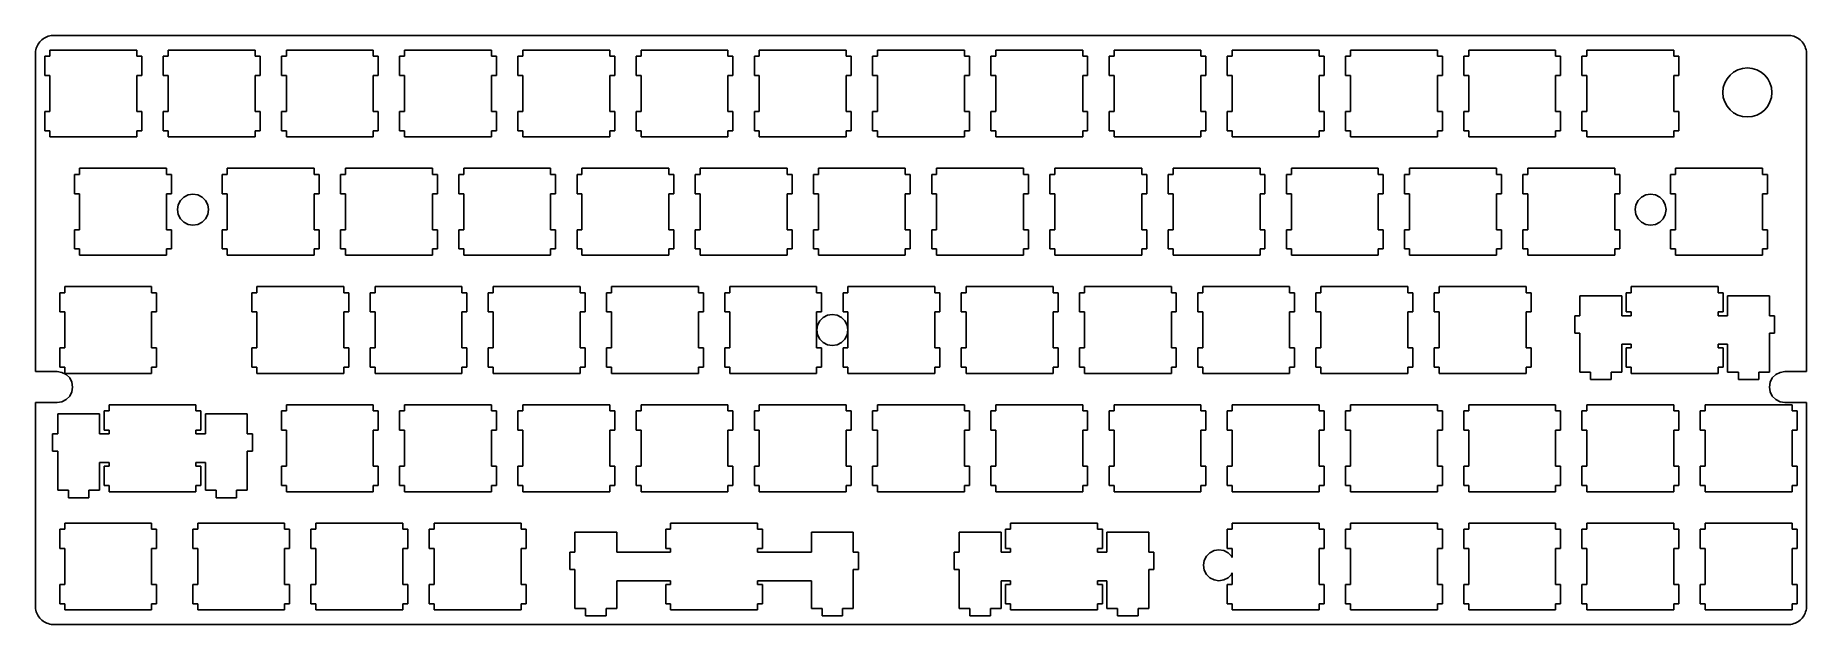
# Model space of a CAD drawing. Extents: x 0 to 285, y 0 to 95.
import ezdxf

# ---------------------------------------------------------------- set-up
doc = ezdxf.new("R2010")
doc.units = 0
doc.header["$MEASUREMENT"] = 0

msp = doc.modelspace()

# ---------------------------------------------------------------- linework, layer by layer
at = {"color": 0}
for p, q in [((0.81304, 94.1035), (0.97289, 94.277)), ((0.97289, 94.277), (1.14653, 94.4369)), ((1.14653, 94.4369), (1.33119, 94.5829)), ((1.33119, 94.5829), (1.52687, 94.7127)), ((1.52687, 94.7127), (1.73357, 94.8284)), ((1.73357, 94.8284), (1.94717, 94.9262)), ((1.94717, 94.9262), (2.16765, 95.0087)), ((2.16765, 95.0087), (2.39503, 95.0722)), ((2.39503, 95.0722), (2.62516, 95.1191)), ((2.62516, 95.1191), (2.85943, 95.1452)), ((2.85943, 95.1452), (3.09507, 95.1548)), ((3.09507, 95.1548), (282.47, 95.1548)), ((282.47, 95.1548), (282.706, 95.1452)), ((282.706, 95.1452), (282.94, 95.1191)), ((282.94, 95.1191), (283.17, 95.0722)), ((283.17, 95.0722), (283.398, 95.0087)), ((283.398, 95.0087), (283.618, 94.9262)), ((283.618, 94.9262), (283.832, 94.8284)), ((283.832, 94.8284), (284.037, 94.7127)), ((284.037, 94.7127), (284.234, 94.5829)), ((284.234, 94.5829), (284.419, 94.4369)), ((284.419, 94.4369), (284.591, 94.277)), ((284.591, 94.277), (284.751, 94.1035)), ((0.09508, 92.1551), (0.10473, 92.3907)), ((0.09508, 40.991), (0.09508, 92.1551)), ((0.10473, 92.3907), (0.13091, 92.625)), ((0.13091, 92.625), (0.17777, 92.855)), ((0.17777, 92.855), (0.24116, 93.0822)), ((0.24116, 93.0822), (0.32384, 93.3027)), ((0.32384, 93.3027), (0.42168, 93.5164)), ((0.42168, 93.5164), (0.53744, 93.7232)), ((0.53744, 93.7232), (0.66697, 93.919)), ((0.66697, 93.919), (0.81304, 94.1035)), ((2.43224, 91.7924), (1.63298, 91.7924)), ((1.63298, 91.7924), (1.63298, 88.6919)), ((2.43224, 92.7929), (2.43224, 91.7924)), ((16.4331, 92.7929), (2.43224, 92.7929)), ((16.4331, 91.7924), (16.4331, 92.7929)), ((17.2324, 91.7924), (16.4331, 91.7924)), ((17.2324, 88.6919), (17.2324, 91.7924)), ((21.4822, 91.7924), (20.683, 91.7924)), ((20.683, 91.7924), (20.683, 88.6919)), ((21.4822, 92.7929), (21.4822, 91.7924)), ((35.4831, 92.7929), (21.4822, 92.7929)), ((35.4831, 91.7924), (35.4831, 92.7929)), ((36.2825, 91.7924), (35.4831, 91.7924)), ((36.2825, 88.6919), (36.2825, 91.7924)), ((40.5324, 91.7924), (39.733, 91.7924)), ((39.733, 91.7924), (39.733, 88.6919)), ((40.5324, 92.7929), (40.5324, 91.7924)), ((54.5331, 92.7929), (40.5324, 92.7929)), ((54.5331, 91.7924), (54.5331, 92.7929)), ((55.3311, 91.7924), (54.5331, 91.7924)), ((55.3311, 88.6919), (55.3311, 91.7924)), ((59.581, 91.7924), (58.783, 91.7924)), ((58.783, 91.7924), (58.783, 88.6919)), ((59.581, 92.7929), (59.581, 91.7924)), ((73.5817, 92.7929), (59.581, 92.7929)), ((73.5817, 91.7924), (73.5817, 92.7929)), ((74.3825, 91.7924), (73.5817, 91.7924)), ((74.3825, 88.6919), (74.3825, 91.7924)), ((78.6324, 91.7924), (77.8316, 91.7924)), ((77.8316, 91.7924), (77.8316, 88.6919)), ((78.6324, 92.7929), (78.6324, 91.7924)), ((92.6331, 92.7929), (78.6324, 92.7929)), ((92.6331, 91.7924), (92.6331, 92.7929)), ((93.4325, 91.7924), (92.6331, 91.7924)), ((93.4325, 88.6919), (93.4325, 91.7924)), ((97.6824, 91.7924), (96.883, 91.7924)), ((96.883, 91.7924), (96.883, 88.6919)), ((97.6824, 92.7929), (97.6824, 91.7924)), ((111.683, 92.7929), (97.6824, 92.7929)), ((111.683, 91.7924), (111.683, 92.7929)), ((112.482, 91.7924), (111.683, 91.7924)), ((112.482, 88.6919), (112.482, 91.7924)), ((116.732, 91.7924), (115.933, 91.7924)), ((115.933, 91.7924), (115.933, 88.6919)), ((116.732, 92.7929), (116.732, 91.7924)), ((130.733, 92.7929), (116.732, 92.7929)), ((130.733, 91.7924), (130.733, 92.7929)), ((131.532, 91.7924), (130.733, 91.7924)), ((131.532, 88.6919), (131.532, 91.7924)), ((135.782, 91.7924), (134.983, 91.7924)), ((134.983, 91.7924), (134.983, 88.6919)), ((135.782, 92.7929), (135.782, 91.7924)), ((149.783, 92.7929), (135.782, 92.7929)), ((149.783, 91.7924), (149.783, 92.7929)), ((150.581, 91.7924), (149.783, 91.7924)), ((150.581, 88.6919), (150.581, 91.7924)), ((154.831, 91.7924), (154.033, 91.7924)), ((154.033, 91.7924), (154.033, 88.6919)), ((154.831, 92.7929), (154.831, 91.7924)), ((168.832, 92.7929), (154.831, 92.7929)), ((168.832, 91.7924), (168.832, 92.7929)), ((169.632, 91.7924), (168.832, 91.7924)), ((169.632, 88.6919), (169.632, 91.7924)), ((173.882, 91.7924), (173.082, 91.7924)), ((173.082, 91.7924), (173.082, 88.6919)), ((173.882, 92.7929), (173.882, 91.7924)), ((187.883, 92.7929), (173.882, 92.7929)), ((187.883, 91.7924), (187.883, 92.7929)), ((188.681, 91.7924), (187.883, 91.7924)), ((188.681, 88.6919), (188.681, 91.7924)), ((192.931, 91.7924), (192.133, 91.7924)), ((192.133, 91.7924), (192.133, 88.6919)), ((192.931, 92.7929), (192.931, 91.7924)), ((206.932, 92.7929), (192.931, 92.7929)), ((206.932, 91.7924), (206.932, 92.7929)), ((207.732, 91.7924), (206.932, 91.7924)), ((207.732, 88.6919), (207.732, 91.7924)), ((211.982, 91.7924), (211.182, 91.7924)), ((211.182, 91.7924), (211.182, 88.6919)), ((211.982, 92.7929), (211.982, 91.7924)), ((225.983, 92.7929), (211.982, 92.7929)), ((225.983, 91.7924), (225.983, 92.7929)), ((226.782, 91.7924), (225.983, 91.7924)), ((226.782, 88.6919), (226.782, 91.7924)), ((231.032, 91.7924), (230.233, 91.7924)), ((230.233, 91.7924), (230.233, 88.6919)), ((231.032, 92.7929), (231.032, 91.7924)), ((245.033, 92.7929), (231.032, 92.7929)), ((245.033, 91.7924), (245.033, 92.7929)), ((245.831, 91.7924), (245.033, 91.7924)), ((245.831, 88.6919), (245.831, 91.7924)), ((250.081, 91.7924), (249.283, 91.7924)), ((249.283, 91.7924), (249.283, 88.6919)), ((250.081, 92.7929), (250.081, 91.7924)), ((264.082, 92.7929), (250.081, 92.7929)), ((264.082, 91.7924), (264.082, 92.7929)), ((264.881, 91.7924), (264.082, 91.7924)), ((264.881, 88.6919), (264.881, 91.7924)), ((284.751, 94.1035), (284.897, 93.919)), ((284.897, 93.919), (285.028, 93.7232)), ((285.028, 93.7232), (285.144, 93.5164)), ((285.144, 93.5164), (285.242, 93.3027)), ((285.242, 93.3027), (285.323, 93.0822)), ((285.323, 93.0822), (285.388, 92.855)), ((285.388, 92.855), (285.433, 92.625)), ((285.433, 92.625), (285.461, 92.3907)), ((285.461, 92.3907), (285.47, 92.1551)), ((285.47, 92.1551), (285.47, 40.991)), ((1.63298, 88.6919), (2.43224, 88.6919)), ((2.43224, 88.6919), (2.43224, 82.8933)), ((16.4331, 82.8933), (16.4331, 88.6919)), ((16.4331, 88.6919), (17.2324, 88.6919)), ((20.683, 88.6919), (21.4822, 88.6919)), ((21.4822, 88.6919), (21.4822, 82.8933)), ((35.4831, 82.8933), (35.4831, 88.6919)), ((35.4831, 88.6919), (36.2825, 88.6919)), ((39.733, 88.6919), (40.5324, 88.6919)), ((40.5324, 88.6919), (40.5324, 82.8933)), ((54.5331, 82.8933), (54.5331, 88.6919)), ((54.5331, 88.6919), (55.3311, 88.6919)), ((58.783, 88.6919), (59.581, 88.6919)), ((59.581, 88.6919), (59.581, 82.8933)), ((73.5817, 82.8933), (73.5817, 88.6919)), ((73.5817, 88.6919), (74.3825, 88.6919)), ((77.8316, 88.6919), (78.6324, 88.6919)), ((78.6324, 88.6919), (78.6324, 82.8933)), ((92.6331, 82.8933), (92.6331, 88.6919)), ((92.6331, 88.6919), (93.4325, 88.6919)), ((96.883, 88.6919), (97.6824, 88.6919)), ((97.6824, 88.6919), (97.6824, 82.8933)), ((111.683, 82.8933), (111.683, 88.6919)), ((111.683, 88.6919), (112.482, 88.6919)), ((115.933, 88.6919), (116.732, 88.6919)), ((116.732, 88.6919), (116.732, 82.8933)), ((130.733, 82.8933), (130.733, 88.6919)), ((130.733, 88.6919), (131.532, 88.6919)), ((134.983, 88.6919), (135.782, 88.6919)), ((135.782, 88.6919), (135.782, 82.8933)), ((149.783, 82.8933), (149.783, 88.6919)), ((149.783, 88.6919), (150.581, 88.6919)), ((154.033, 88.6919), (154.831, 88.6919)), ((154.831, 88.6919), (154.831, 82.8933)), ((168.832, 82.8933), (168.832, 88.6919)), ((168.832, 88.6919), (169.632, 88.6919)), ((173.082, 88.6919), (173.882, 88.6919)), ((173.882, 88.6919), (173.882, 82.8933)), ((187.883, 82.8933), (187.883, 88.6919)), ((187.883, 88.6919), (188.681, 88.6919)), ((192.133, 88.6919), (192.931, 88.6919)), ((192.931, 88.6919), (192.931, 82.8933)), ((206.932, 82.8933), (206.932, 88.6919)), ((206.932, 88.6919), (207.732, 88.6919)), ((211.182, 88.6919), (211.982, 88.6919)), ((211.982, 88.6919), (211.982, 82.8933)), ((225.983, 82.8933), (225.983, 88.6919)), ((225.983, 88.6919), (226.782, 88.6919)), ((230.233, 88.6919), (231.032, 88.6919)), ((231.032, 88.6919), (231.032, 82.8933)), ((245.033, 82.8933), (245.033, 88.6919)), ((245.033, 88.6919), (245.831, 88.6919)), ((249.283, 88.6919), (250.081, 88.6919)), ((250.081, 88.6919), (250.081, 82.8933)), ((264.082, 82.8933), (264.082, 88.6919)), ((264.082, 88.6919), (264.881, 88.6919)), ((2.43224, 82.8933), (1.63298, 82.8933)), ((1.63298, 82.8933), (1.63298, 79.7927)), ((17.2324, 82.8933), (16.4331, 82.8933)), ((17.2324, 79.7927), (17.2324, 82.8933)), ((21.4822, 82.8933), (20.683, 82.8933)), ((20.683, 82.8933), (20.683, 79.7927)), ((36.2825, 82.8933), (35.4831, 82.8933)), ((36.2825, 79.7927), (36.2825, 82.8933)), ((40.5324, 82.8933), (39.733, 82.8933)), ((39.733, 82.8933), (39.733, 79.7927)), ((55.3311, 82.8933), (54.5331, 82.8933)), ((55.3311, 79.7927), (55.3311, 82.8933)), ((59.581, 82.8933), (58.783, 82.8933)), ((58.783, 82.8933), (58.783, 79.7927)), ((74.3825, 82.8933), (73.5817, 82.8933)), ((74.3825, 79.7927), (74.3825, 82.8933)), ((78.6324, 82.8933), (77.8316, 82.8933)), ((77.8316, 82.8933), (77.8316, 79.7927)), ((93.4325, 82.8933), (92.6331, 82.8933)), ((93.4325, 79.7927), (93.4325, 82.8933)), ((97.6824, 82.8933), (96.883, 82.8933)), ((96.883, 82.8933), (96.883, 79.7927)), ((112.482, 82.8933), (111.683, 82.8933)), ((112.482, 79.7927), (112.482, 82.8933)), ((116.732, 82.8933), (115.933, 82.8933)), ((115.933, 82.8933), (115.933, 79.7927)), ((131.532, 82.8933), (130.733, 82.8933)), ((131.532, 79.7927), (131.532, 82.8933)), ((135.782, 82.8933), (134.983, 82.8933)), ((134.983, 82.8933), (134.983, 79.7927)), ((150.581, 82.8933), (149.783, 82.8933)), ((150.581, 79.7927), (150.581, 82.8933)), ((154.831, 82.8933), (154.033, 82.8933)), ((154.033, 82.8933), (154.033, 79.7927)), ((169.632, 82.8933), (168.832, 82.8933)), ((169.632, 79.7927), (169.632, 82.8933)), ((173.882, 82.8933), (173.082, 82.8933)), ((173.082, 82.8933), (173.082, 79.7927)), ((188.681, 82.8933), (187.883, 82.8933)), ((188.681, 79.7927), (188.681, 82.8933)), ((192.931, 82.8933), (192.133, 82.8933)), ((192.133, 82.8933), (192.133, 79.7927)), ((207.732, 82.8933), (206.932, 82.8933)), ((207.732, 79.7927), (207.732, 82.8933)), ((211.982, 82.8933), (211.182, 82.8933)), ((211.182, 82.8933), (211.182, 79.7927)), ((226.782, 82.8933), (225.983, 82.8933)), ((226.782, 79.7927), (226.782, 82.8933)), ((231.032, 82.8933), (230.233, 82.8933)), ((230.233, 82.8933), (230.233, 79.7927)), ((245.831, 82.8933), (245.033, 82.8933)), ((245.831, 79.7927), (245.831, 82.8933)), ((250.081, 82.8933), (249.283, 82.8933)), ((249.283, 82.8933), (249.283, 79.7927)), ((264.881, 82.8933), (264.082, 82.8933)), ((264.881, 79.7927), (264.881, 82.8933)), ((1.63298, 79.7927), (2.43224, 79.7927)), ((2.43224, 79.7927), (2.43224, 78.7922)), ((2.43224, 78.7922), (16.4331, 78.7922)), ((16.4331, 78.7922), (16.4331, 79.7927)), ((16.4331, 79.7927), (17.2324, 79.7927)), ((20.683, 79.7927), (21.4822, 79.7927)), ((21.4822, 79.7927), (21.4822, 78.7922)), ((21.4822, 78.7922), (35.4831, 78.7922)), ((35.4831, 78.7922), (35.4831, 79.7927)), ((35.4831, 79.7927), (36.2825, 79.7927)), ((39.733, 79.7927), (40.5324, 79.7927)), ((40.5324, 79.7927), (40.5324, 78.7922)), ((40.5324, 78.7922), (54.5331, 78.7922)), ((54.5331, 78.7922), (54.5331, 79.7927)), ((54.5331, 79.7927), (55.3311, 79.7927)), ((58.783, 79.7927), (59.581, 79.7927)), ((59.581, 79.7927), (59.581, 78.7922)), ((59.581, 78.7922), (73.5817, 78.7922)), ((73.5817, 78.7922), (73.5817, 79.7927)), ((73.5817, 79.7927), (74.3825, 79.7927)), ((77.8316, 79.7927), (78.6324, 79.7927)), ((78.6324, 79.7927), (78.6324, 78.7922)), ((78.6324, 78.7922), (92.6331, 78.7922)), ((92.6331, 78.7922), (92.6331, 79.7927)), ((92.6331, 79.7927), (93.4325, 79.7927)), ((96.883, 79.7927), (97.6824, 79.7927)), ((97.6824, 79.7927), (97.6824, 78.7922)), ((97.6824, 78.7922), (111.683, 78.7922)), ((111.683, 78.7922), (111.683, 79.7927)), ((111.683, 79.7927), (112.482, 79.7927)), ((115.933, 79.7927), (116.732, 79.7927)), ((116.732, 79.7927), (116.732, 78.7922)), ((116.732, 78.7922), (130.733, 78.7922)), ((130.733, 78.7922), (130.733, 79.7927)), ((130.733, 79.7927), (131.532, 79.7927)), ((134.983, 79.7927), (135.782, 79.7927)), ((135.782, 79.7927), (135.782, 78.7922)), ((135.782, 78.7922), (149.783, 78.7922)), ((149.783, 78.7922), (149.783, 79.7927)), ((149.783, 79.7927), (150.581, 79.7927)), ((154.033, 79.7927), (154.831, 79.7927)), ((154.831, 79.7927), (154.831, 78.7922)), ((154.831, 78.7922), (168.832, 78.7922)), ((168.832, 78.7922), (168.832, 79.7927)), ((168.832, 79.7927), (169.632, 79.7927)), ((173.082, 79.7927), (173.882, 79.7927)), ((173.882, 79.7927), (173.882, 78.7922)), ((173.882, 78.7922), (187.883, 78.7922)), ((187.883, 78.7922), (187.883, 79.7927)), ((187.883, 79.7927), (188.681, 79.7927)), ((192.133, 79.7927), (192.931, 79.7927)), ((192.931, 79.7927), (192.931, 78.7922)), ((192.931, 78.7922), (206.932, 78.7922)), ((206.932, 78.7922), (206.932, 79.7927)), ((206.932, 79.7927), (207.732, 79.7927)), ((211.182, 79.7927), (211.982, 79.7927)), ((211.982, 79.7927), (211.982, 78.7922)), ((211.982, 78.7922), (225.983, 78.7922)), ((225.983, 78.7922), (225.983, 79.7927)), ((225.983, 79.7927), (226.782, 79.7927)), ((230.233, 79.7927), (231.032, 79.7927)), ((231.032, 79.7927), (231.032, 78.7922)), ((231.032, 78.7922), (245.033, 78.7922)), ((245.033, 78.7922), (245.033, 79.7927)), ((245.033, 79.7927), (245.831, 79.7927)), ((249.283, 79.7927), (250.081, 79.7927)), ((250.081, 79.7927), (250.081, 78.7922)), ((250.081, 78.7922), (264.082, 78.7922)), ((264.082, 78.7922), (264.082, 79.7927)), ((264.082, 79.7927), (264.881, 79.7927)), ((7.1961, 72.7424), (6.39547, 72.7424)), ((6.39547, 72.7424), (6.39547, 69.6419)), ((7.1961, 73.7429), (7.1961, 72.7424)), ((21.1956, 73.7429), (7.1961, 73.7429)), ((21.1956, 72.7424), (21.1956, 73.7429)), ((21.9949, 72.7424), (21.1956, 72.7424)), ((21.9949, 69.6419), (21.9949, 72.7424)), ((31.0059, 72.7424), (30.2066, 72.7424)), ((30.2066, 72.7424), (30.2066, 69.6419)), ((31.0059, 73.7429), (31.0059, 72.7424)), ((45.0067, 73.7429), (31.0059, 73.7429)), ((45.0067, 72.7424), (45.0067, 73.7429)), ((45.8075, 72.7424), (45.0067, 72.7424)), ((45.8075, 69.6419), (45.8075, 72.7424)), ((50.0574, 72.7424), (49.2566, 72.7424)), ((49.2566, 72.7424), (49.2566, 69.6419)), ((50.0574, 73.7429), (50.0574, 72.7424)), ((64.0581, 73.7429), (50.0574, 73.7429)), ((64.0581, 72.7424), (64.0581, 73.7429)), ((64.8575, 72.7424), (64.0581, 72.7424)), ((64.8575, 69.6419), (64.8575, 72.7424)), ((69.1074, 72.7424), (68.308, 72.7424)), ((68.308, 72.7424), (68.308, 69.6419)), ((69.1074, 73.7429), (69.1074, 72.7424)), ((83.1081, 73.7429), (69.1074, 73.7429)), ((83.1081, 72.7424), (83.1081, 73.7429)), ((83.9075, 72.7424), (83.1081, 72.7424)), ((83.9075, 69.6419), (83.9075, 72.7424)), ((88.1574, 72.7424), (87.358, 72.7424)), ((87.358, 72.7424), (87.358, 69.6419)), ((88.1574, 73.7429), (88.1574, 72.7424)), ((102.158, 73.7429), (88.1574, 73.7429)), ((102.158, 72.7424), (102.158, 73.7429)), ((102.956, 72.7424), (102.158, 72.7424)), ((102.956, 69.6419), (102.956, 72.7424)), ((107.206, 72.7424), (106.408, 72.7424)), ((106.408, 72.7424), (106.408, 69.6419)), ((107.206, 73.7429), (107.206, 72.7424)), ((121.207, 73.7429), (107.206, 73.7429)), ((121.207, 72.7424), (121.207, 73.7429)), ((122.007, 72.7424), (121.207, 72.7424)), ((122.007, 69.6419), (122.007, 72.7424)), ((126.257, 72.7424), (125.457, 72.7424)), ((125.457, 72.7424), (125.457, 69.6419)), ((126.257, 73.7429), (126.257, 72.7424)), ((140.258, 73.7429), (126.257, 73.7429)), ((140.258, 72.7424), (140.258, 73.7429)), ((141.056, 72.7424), (140.258, 72.7424)), ((141.056, 69.6419), (141.056, 72.7424)), ((145.306, 72.7424), (144.508, 72.7424)), ((144.508, 72.7424), (144.508, 69.6419)), ((145.306, 73.7429), (145.306, 72.7424)), ((159.307, 73.7429), (145.306, 73.7429)), ((159.307, 72.7424), (159.307, 73.7429)), ((160.107, 72.7424), (159.307, 72.7424)), ((160.107, 69.6419), (160.107, 72.7424)), ((164.357, 72.7424), (163.557, 72.7424)), ((163.557, 72.7424), (163.557, 69.6419)), ((164.357, 73.7429), (164.357, 72.7424)), ((178.358, 73.7429), (164.357, 73.7429)), ((178.358, 72.7424), (178.358, 73.7429)), ((179.157, 72.7424), (178.358, 72.7424)), ((179.157, 69.6419), (179.157, 72.7424)), ((183.407, 72.7424), (182.608, 72.7424)), ((182.608, 72.7424), (182.608, 69.6419)), ((183.407, 73.7429), (183.407, 72.7424)), ((197.408, 73.7429), (183.407, 73.7429)), ((197.408, 72.7424), (197.408, 73.7429)), ((198.206, 72.7424), (197.408, 72.7424)), ((198.206, 69.6419), (198.206, 72.7424)), ((202.456, 72.7424), (201.658, 72.7424)), ((201.658, 72.7424), (201.658, 69.6419)), ((202.456, 73.7429), (202.456, 72.7424)), ((216.457, 73.7429), (202.456, 73.7429)), ((216.457, 72.7424), (216.457, 73.7429)), ((217.257, 72.7424), (216.457, 72.7424)), ((217.257, 69.6419), (217.257, 72.7424)), ((221.507, 72.7424), (220.707, 72.7424)), ((220.707, 72.7424), (220.707, 69.6419)), ((221.507, 73.7429), (221.507, 72.7424)), ((235.508, 73.7429), (221.507, 73.7429)), ((235.508, 72.7424), (235.508, 73.7429)), ((236.306, 72.7424), (235.508, 72.7424)), ((236.306, 69.6419), (236.306, 72.7424)), ((240.556, 72.7424), (239.758, 72.7424)), ((239.758, 72.7424), (239.758, 69.6419)), ((240.556, 73.7429), (240.556, 72.7424)), ((254.557, 73.7429), (240.556, 73.7429)), ((254.557, 72.7424), (254.557, 73.7429)), ((255.356, 72.7424), (254.557, 72.7424)), ((255.356, 69.6419), (255.356, 72.7424)), ((264.37, 72.7424), (263.569, 72.7424)), ((263.569, 72.7424), (263.569, 69.6419)), ((264.37, 73.7429), (264.37, 72.7424)), ((278.369, 73.7429), (264.37, 73.7429)), ((278.369, 72.7424), (278.369, 73.7429)), ((279.17, 72.7424), (278.369, 72.7424)), ((279.17, 69.6419), (279.17, 72.7424)), ((6.39547, 69.6419), (7.1961, 69.6419)), ((7.1961, 69.6419), (7.1961, 63.8433)), ((21.1956, 63.8433), (21.1956, 69.6419)), ((21.1956, 69.6419), (21.9949, 69.6419)), ((23.4597, 68.5617), (23.1056, 67.8642)), ((24.0137, 69.1141), (23.4597, 68.5617)), ((24.7096, 69.4697), (24.0137, 69.1141)), ((25.4841, 69.5911), (24.7096, 69.4697)), ((26.2558, 69.4697), (25.4841, 69.5911)), ((26.953, 69.1141), (26.2558, 69.4697)), ((27.5029, 68.5617), (26.953, 69.1141)), ((27.8612, 67.8642), (27.5029, 68.5617)), ((30.2066, 69.6419), (31.0059, 69.6419)), ((31.0059, 69.6419), (31.0059, 63.8433)), ((45.0067, 63.8433), (45.0067, 69.6419)), ((45.0067, 69.6419), (45.8075, 69.6419)), ((49.2566, 69.6419), (50.0574, 69.6419)), ((50.0574, 69.6419), (50.0574, 63.8433)), ((64.0581, 63.8433), (64.0581, 69.6419)), ((64.0581, 69.6419), (64.8575, 69.6419)), ((68.308, 69.6419), (69.1074, 69.6419)), ((69.1074, 69.6419), (69.1074, 63.8433)), ((83.1081, 63.8433), (83.1081, 69.6419)), ((83.1081, 69.6419), (83.9075, 69.6419)), ((87.358, 69.6419), (88.1574, 69.6419)), ((88.1574, 69.6419), (88.1574, 63.8433)), ((102.158, 63.8433), (102.158, 69.6419)), ((102.158, 69.6419), (102.956, 69.6419)), ((106.408, 69.6419), (107.206, 69.6419)), ((107.206, 69.6419), (107.206, 63.8433)), ((121.207, 63.8433), (121.207, 69.6419)), ((121.207, 69.6419), (122.007, 69.6419)), ((125.457, 69.6419), (126.257, 69.6419)), ((126.257, 69.6419), (126.257, 63.8433)), ((140.258, 63.8433), (140.258, 69.6419)), ((140.258, 69.6419), (141.056, 69.6419)), ((144.508, 69.6419), (145.306, 69.6419)), ((145.306, 69.6419), (145.306, 63.8433)), ((159.307, 63.8433), (159.307, 69.6419)), ((159.307, 69.6419), (160.107, 69.6419)), ((163.557, 69.6419), (164.357, 69.6419)), ((164.357, 69.6419), (164.357, 63.8433)), ((178.358, 63.8433), (178.358, 69.6419)), ((178.358, 69.6419), (179.157, 69.6419)), ((182.608, 69.6419), (183.407, 69.6419)), ((183.407, 69.6419), (183.407, 63.8433)), ((197.408, 63.8433), (197.408, 69.6419)), ((197.408, 69.6419), (198.206, 69.6419)), ((201.658, 69.6419), (202.456, 69.6419)), ((202.456, 69.6419), (202.456, 63.8433)), ((216.457, 63.8433), (216.457, 69.6419)), ((216.457, 69.6419), (217.257, 69.6419)), ((220.707, 69.6419), (221.507, 69.6419)), ((221.507, 69.6419), (221.507, 63.8433)), ((235.508, 63.8433), (235.508, 69.6419)), ((235.508, 69.6419), (236.306, 69.6419)), ((239.758, 69.6419), (240.556, 69.6419)), ((240.556, 69.6419), (240.556, 63.8433)), ((254.557, 63.8433), (254.557, 69.6419)), ((254.557, 69.6419), (255.356, 69.6419)), ((258.309, 68.5617), (257.955, 67.8642)), ((258.863, 69.1141), (258.309, 68.5617)), ((259.559, 69.4697), (258.863, 69.1141)), ((260.332, 69.5911), (259.559, 69.4697)), ((261.105, 69.4697), (260.332, 69.5911)), ((261.801, 69.1141), (261.105, 69.4697)), ((262.355, 68.5617), (261.801, 69.1141)), ((262.709, 67.8642), (262.355, 68.5617)), ((263.569, 69.6419), (264.37, 69.6419)), ((264.37, 69.6419), (264.37, 63.8433)), ((278.369, 63.8433), (278.369, 69.6419)), ((278.369, 69.6419), (279.17, 69.6419)), ((23.1056, 67.8642), (22.9829, 67.0913)), ((22.9829, 67.0913), (23.1056, 66.3194)), ((23.1056, 66.3194), (23.4597, 65.6223)), ((27.5029, 65.6223), (27.8612, 66.3194)), ((27.9824, 67.0913), (27.8612, 67.8642)), ((27.8612, 66.3194), (27.9824, 67.0913)), ((257.955, 67.8642), (257.832, 67.0913)), ((257.832, 67.0913), (257.955, 66.3194)), ((257.955, 66.3194), (258.309, 65.6223)), ((262.355, 65.6223), (262.709, 66.3194)), ((262.832, 67.0913), (262.709, 67.8642)), ((262.709, 66.3194), (262.832, 67.0913)), ((7.1961, 63.8433), (6.39547, 63.8433)), ((6.39547, 63.8433), (6.39547, 60.7427)), ((21.9949, 63.8433), (21.1956, 63.8433)), ((21.9949, 60.7427), (21.9949, 63.8433)), ((23.4597, 65.6223), (24.0137, 65.0695)), ((24.0137, 65.0695), (24.7096, 64.7139)), ((24.7096, 64.7139), (25.4841, 64.5901)), ((25.4841, 64.5901), (26.2558, 64.7139)), ((26.2558, 64.7139), (26.953, 65.0695)), ((26.953, 65.0695), (27.5029, 65.6223)), ((31.0059, 63.8433), (30.2066, 63.8433)), ((30.2066, 63.8433), (30.2066, 60.7427)), ((45.8075, 63.8433), (45.0067, 63.8433)), ((45.8075, 60.7427), (45.8075, 63.8433)), ((50.0574, 63.8433), (49.2566, 63.8433)), ((49.2566, 63.8433), (49.2566, 60.7427)), ((64.8575, 63.8433), (64.0581, 63.8433)), ((64.8575, 60.7427), (64.8575, 63.8433)), ((69.1074, 63.8433), (68.308, 63.8433)), ((68.308, 63.8433), (68.308, 60.7427)), ((83.9075, 63.8433), (83.1081, 63.8433)), ((83.9075, 60.7427), (83.9075, 63.8433)), ((88.1574, 63.8433), (87.358, 63.8433)), ((87.358, 63.8433), (87.358, 60.7427)), ((102.956, 63.8433), (102.158, 63.8433)), ((102.956, 60.7427), (102.956, 63.8433)), ((107.206, 63.8433), (106.408, 63.8433)), ((106.408, 63.8433), (106.408, 60.7427)), ((122.007, 63.8433), (121.207, 63.8433)), ((122.007, 60.7427), (122.007, 63.8433)), ((126.257, 63.8433), (125.457, 63.8433)), ((125.457, 63.8433), (125.457, 60.7427)), ((141.056, 63.8433), (140.258, 63.8433)), ((141.056, 60.7427), (141.056, 63.8433)), ((145.306, 63.8433), (144.508, 63.8433)), ((144.508, 63.8433), (144.508, 60.7427)), ((160.107, 63.8433), (159.307, 63.8433)), ((160.107, 60.7427), (160.107, 63.8433)), ((164.357, 63.8433), (163.557, 63.8433)), ((163.557, 63.8433), (163.557, 60.7427)), ((179.157, 63.8433), (178.358, 63.8433)), ((179.157, 60.7427), (179.157, 63.8433)), ((183.407, 63.8433), (182.608, 63.8433)), ((182.608, 63.8433), (182.608, 60.7427)), ((198.206, 63.8433), (197.408, 63.8433)), ((198.206, 60.7427), (198.206, 63.8433)), ((202.456, 63.8433), (201.658, 63.8433)), ((201.658, 63.8433), (201.658, 60.7427)), ((217.257, 63.8433), (216.457, 63.8433)), ((217.257, 60.7427), (217.257, 63.8433)), ((221.507, 63.8433), (220.707, 63.8433)), ((220.707, 63.8433), (220.707, 60.7427)), ((236.306, 63.8433), (235.508, 63.8433)), ((236.306, 60.7427), (236.306, 63.8433)), ((240.556, 63.8433), (239.758, 63.8433)), ((239.758, 63.8433), (239.758, 60.7427)), ((255.356, 63.8433), (254.557, 63.8433)), ((255.356, 60.7427), (255.356, 63.8433)), ((258.309, 65.6223), (258.863, 65.0695)), ((258.863, 65.0695), (259.559, 64.7139)), ((259.559, 64.7139), (260.332, 64.5901)), ((260.332, 64.5901), (261.105, 64.7139)), ((261.105, 64.7139), (261.801, 65.0695)), ((261.801, 65.0695), (262.355, 65.6223)), ((264.37, 63.8433), (263.569, 63.8433)), ((263.569, 63.8433), (263.569, 60.7427)), ((279.17, 63.8433), (278.369, 63.8433)), ((279.17, 60.7427), (279.17, 63.8433)), ((6.39547, 60.7427), (7.1961, 60.7427)), ((7.1961, 60.7427), (7.1961, 59.7422)), ((21.1956, 59.7422), (21.1956, 60.7427)), ((21.1956, 60.7427), (21.9949, 60.7427)), ((30.2066, 60.7427), (31.0059, 60.7427)), ((31.0059, 60.7427), (31.0059, 59.7422)), ((45.0067, 59.7422), (45.0067, 60.7427)), ((45.0067, 60.7427), (45.8075, 60.7427)), ((49.2566, 60.7427), (50.0574, 60.7427)), ((50.0574, 60.7427), (50.0574, 59.7422)), ((64.0581, 59.7422), (64.0581, 60.7427)), ((64.0581, 60.7427), (64.8575, 60.7427)), ((68.308, 60.7427), (69.1074, 60.7427)), ((69.1074, 60.7427), (69.1074, 59.7422)), ((83.1081, 59.7422), (83.1081, 60.7427)), ((83.1081, 60.7427), (83.9075, 60.7427)), ((87.358, 60.7427), (88.1574, 60.7427)), ((88.1574, 60.7427), (88.1574, 59.7422)), ((102.158, 59.7422), (102.158, 60.7427)), ((102.158, 60.7427), (102.956, 60.7427)), ((106.408, 60.7427), (107.206, 60.7427)), ((107.206, 60.7427), (107.206, 59.7422)), ((121.207, 59.7422), (121.207, 60.7427)), ((121.207, 60.7427), (122.007, 60.7427)), ((125.457, 60.7427), (126.257, 60.7427)), ((126.257, 60.7427), (126.257, 59.7422)), ((140.258, 59.7422), (140.258, 60.7427)), ((140.258, 60.7427), (141.056, 60.7427)), ((144.508, 60.7427), (145.306, 60.7427)), ((145.306, 60.7427), (145.306, 59.7422)), ((159.307, 59.7422), (159.307, 60.7427)), ((159.307, 60.7427), (160.107, 60.7427)), ((163.557, 60.7427), (164.357, 60.7427)), ((164.357, 60.7427), (164.357, 59.7422)), ((178.358, 59.7422), (178.358, 60.7427)), ((178.358, 60.7427), (179.157, 60.7427)), ((182.608, 60.7427), (183.407, 60.7427)), ((183.407, 60.7427), (183.407, 59.7422)), ((197.408, 59.7422), (197.408, 60.7427)), ((197.408, 60.7427), (198.206, 60.7427)), ((201.658, 60.7427), (202.456, 60.7427)), ((202.456, 60.7427), (202.456, 59.7422)), ((216.457, 59.7422), (216.457, 60.7427)), ((216.457, 60.7427), (217.257, 60.7427)), ((220.707, 60.7427), (221.507, 60.7427)), ((221.507, 60.7427), (221.507, 59.7422)), ((235.508, 59.7422), (235.508, 60.7427)), ((235.508, 60.7427), (236.306, 60.7427)), ((239.758, 60.7427), (240.556, 60.7427)), ((240.556, 60.7427), (240.556, 59.7422)), ((254.557, 59.7422), (254.557, 60.7427)), ((254.557, 60.7427), (255.356, 60.7427)), ((263.569, 60.7427), (264.37, 60.7427)), ((264.37, 60.7427), (264.37, 59.7422)), ((278.369, 59.7422), (278.369, 60.7427)), ((278.369, 60.7427), (279.17, 60.7427)), ((7.1961, 59.7422), (21.1956, 59.7422)), ((31.0059, 59.7422), (45.0067, 59.7422)), ((50.0574, 59.7422), (64.0581, 59.7422)), ((69.1074, 59.7422), (83.1081, 59.7422)), ((88.1574, 59.7422), (102.158, 59.7422)), ((107.206, 59.7422), (121.207, 59.7422)), ((126.257, 59.7422), (140.258, 59.7422)), ((145.306, 59.7422), (159.307, 59.7422)), ((164.357, 59.7422), (178.358, 59.7422)), ((183.407, 59.7422), (197.408, 59.7422)), ((202.456, 59.7422), (216.457, 59.7422)), ((221.507, 59.7422), (235.508, 59.7422)), ((240.556, 59.7422), (254.557, 59.7422)), ((264.37, 59.7422), (278.369, 59.7422)), ((4.81348, 54.6915), (4.81348, 53.691)), ((18.813, 54.6915), (4.81348, 54.6915)), ((18.813, 53.691), (18.813, 54.6915)), ((35.771, 54.6915), (35.771, 53.691)), ((49.7706, 54.6915), (35.771, 54.6915)), ((49.7706, 53.691), (49.7706, 54.6915)), ((54.8185, 54.6915), (54.8185, 53.691)), ((68.8192, 54.6915), (54.8185, 54.6915)), ((68.8192, 53.691), (68.8192, 54.6915)), ((73.8699, 54.6915), (73.8699, 53.691)), ((87.8692, 54.6915), (73.8699, 54.6915)), ((87.8692, 53.691), (87.8692, 54.6915)), ((92.9199, 54.6915), (92.9199, 53.691)), ((106.919, 54.6915), (92.9199, 54.6915)), ((106.919, 53.691), (106.919, 54.6915)), ((111.968, 54.6915), (111.968, 53.691)), ((125.971, 54.6915), (111.968, 54.6915)), ((125.971, 53.691), (125.971, 54.6915)), ((131.02, 54.6915), (131.02, 53.691)), ((145.019, 54.6915), (131.02, 54.6915)), ((145.019, 53.691), (145.019, 54.6915)), ((150.07, 54.6915), (150.07, 53.691)), ((164.069, 54.6915), (150.07, 54.6915)), ((164.069, 53.691), (164.069, 54.6915)), ((169.121, 54.6915), (169.121, 53.691)), ((183.121, 54.6915), (169.121, 54.6915)), ((183.121, 53.691), (183.121, 54.6915)), ((188.17, 54.6915), (188.17, 53.691)), ((202.169, 54.6915), (188.17, 54.6915)), ((202.169, 53.691), (202.169, 54.6915)), ((207.221, 54.6915), (207.221, 53.691)), ((221.221, 54.6915), (207.221, 54.6915)), ((221.221, 53.691), (221.221, 54.6915)), ((226.271, 54.6915), (226.271, 53.691)), ((240.271, 54.6915), (226.271, 54.6915)), ((240.271, 53.691), (240.271, 54.6915)), ((257.225, 54.6915), (257.225, 53.691)), ((271.225, 54.6915), (257.225, 54.6915)), ((271.225, 53.691), (271.225, 54.6915)), ((4.81348, 53.691), (4.01285, 53.691)), ((4.01285, 53.691), (4.01285, 50.5919)), ((19.6136, 53.691), (18.813, 53.691)), ((19.6136, 50.5919), (19.6136, 53.691)), ((35.771, 53.691), (34.9705, 53.691)), ((34.9705, 53.691), (34.9705, 50.5919)), ((50.5686, 53.691), (49.7706, 53.691)), ((50.5686, 50.5919), (50.5686, 53.691)), ((54.8185, 53.691), (54.0205, 53.691)), ((54.0205, 53.691), (54.0205, 50.5919)), ((69.62, 53.691), (68.8192, 53.691)), ((69.62, 50.5919), (69.62, 53.691)), ((73.8699, 53.691), (73.0691, 53.691)), ((73.0691, 53.691), (73.0691, 50.5919)), ((88.67, 53.691), (87.8692, 53.691)), ((88.67, 50.5919), (88.67, 53.691)), ((92.9199, 53.691), (92.1191, 53.691)), ((92.1191, 53.691), (92.1191, 50.5919)), ((107.719, 53.691), (106.919, 53.691)), ((107.719, 50.5919), (107.719, 53.691)), ((111.968, 53.691), (111.169, 53.691)), ((111.169, 53.691), (111.169, 50.5919)), ((126.77, 53.691), (125.971, 53.691)), ((126.77, 50.5919), (126.77, 53.691)), ((131.02, 53.691), (130.219, 53.691)), ((130.219, 53.691), (130.219, 50.5919)), ((145.82, 53.691), (145.019, 53.691)), ((145.82, 50.5919), (145.82, 53.691)), ((150.07, 53.691), (149.269, 53.691)), ((149.269, 53.691), (149.269, 50.5919)), ((164.87, 53.691), (164.069, 53.691)), ((164.87, 50.5919), (164.87, 53.691)), ((169.121, 53.691), (168.319, 53.691)), ((168.319, 53.691), (168.319, 50.5919)), ((183.92, 53.691), (183.121, 53.691)), ((183.92, 50.5919), (183.92, 53.691)), ((188.17, 53.691), (187.371, 53.691)), ((187.371, 53.691), (187.371, 50.5919)), ((202.97, 53.691), (202.169, 53.691)), ((202.97, 50.5919), (202.97, 53.691)), ((207.221, 53.691), (206.419, 53.691)), ((206.419, 53.691), (206.419, 50.5919)), ((222.02, 53.691), (221.221, 53.691)), ((222.02, 50.5919), (222.02, 53.691)), ((226.271, 53.691), (225.471, 53.691)), ((225.471, 53.691), (225.471, 50.5919)), ((241.07, 53.691), (240.271, 53.691)), ((241.07, 50.5919), (241.07, 53.691)), ((255.7, 53.2211), (248.951, 53.2211)), ((248.951, 53.2211), (248.951, 49.9925)), ((255.7, 49.9925), (255.7, 53.2211)), ((257.225, 53.691), (256.425, 53.691)), ((256.425, 53.691), (256.425, 50.5919)), ((272.026, 53.691), (271.225, 53.691)), ((272.026, 50.5919), (272.026, 53.691)), ((279.501, 53.2211), (272.751, 53.2211)), ((272.751, 53.2211), (272.751, 49.9925)), ((279.501, 49.9925), (279.501, 53.2211)), ((4.01285, 50.5919), (4.81348, 50.5919)), ((4.81348, 50.5919), (4.81348, 44.7918)), ((18.813, 44.7918), (18.813, 50.5919)), ((18.813, 50.5919), (19.6136, 50.5919)), ((34.9705, 50.5919), (35.771, 50.5919)), ((35.771, 50.5919), (35.771, 44.7918)), ((49.7706, 44.7918), (49.7706, 50.5919)), ((49.7706, 50.5919), (50.5686, 50.5919)), ((54.0205, 50.5919), (54.8185, 50.5919)), ((54.8185, 50.5919), (54.8185, 44.7918)), ((68.8192, 44.7918), (68.8192, 50.5919)), ((68.8192, 50.5919), (69.62, 50.5919)), ((73.0691, 50.5919), (73.8699, 50.5919)), ((73.8699, 50.5919), (73.8699, 44.7918)), ((87.8692, 44.7918), (87.8692, 50.5919)), ((87.8692, 50.5919), (88.67, 50.5919)), ((92.1191, 50.5919), (92.9199, 50.5919)), ((92.9199, 50.5919), (92.9199, 44.7918)), ((106.919, 44.7918), (106.919, 50.5919)), ((106.919, 50.5919), (107.719, 50.5919)), ((111.169, 50.5919), (111.968, 50.5919)), ((111.968, 50.5919), (111.968, 44.7918)), ((125.971, 44.7918), (125.971, 50.5919)), ((125.971, 50.5919), (126.77, 50.5919)), ((126.46, 49.1603), (126.103, 48.4643)), ((127.014, 49.7141), (126.46, 49.1603)), ((127.711, 50.0697), (127.014, 49.7141)), ((128.484, 50.1908), (127.711, 50.0697)), ((129.256, 50.0697), (128.484, 50.1908)), ((129.953, 49.7141), (129.256, 50.0697)), ((130.506, 49.1603), (129.953, 49.7141)), ((130.219, 50.5919), (131.02, 50.5919)), ((130.86, 48.4643), (130.506, 49.1603)), ((131.02, 50.5919), (131.02, 44.7918)), ((145.019, 44.7918), (145.019, 50.5919)), ((145.019, 50.5919), (145.82, 50.5919)), ((149.269, 50.5919), (150.07, 50.5919)), ((150.07, 50.5919), (150.07, 44.7918)), ((164.069, 44.7918), (164.069, 50.5919)), ((164.069, 50.5919), (164.87, 50.5919)), ((168.319, 50.5919), (169.121, 50.5919)), ((169.121, 50.5919), (169.121, 44.7918)), ((183.121, 44.7918), (183.121, 50.5919)), ((183.121, 50.5919), (183.92, 50.5919)), ((187.371, 50.5919), (188.17, 50.5919)), ((188.17, 50.5919), (188.17, 44.7918)), ((202.169, 44.7918), (202.169, 50.5919)), ((202.169, 50.5919), (202.97, 50.5919)), ((206.419, 50.5919), (207.221, 50.5919)), ((207.221, 50.5919), (207.221, 44.7918)), ((221.221, 44.7918), (221.221, 50.5919)), ((221.221, 50.5919), (222.02, 50.5919)), ((225.471, 50.5919), (226.271, 50.5919)), ((226.271, 50.5919), (226.271, 44.7918)), ((240.271, 44.7918), (240.271, 50.5919)), ((240.271, 50.5919), (241.07, 50.5919)), ((248.951, 49.9925), (248.127, 49.9925)), ((248.127, 49.9925), (248.127, 47.1911)), ((257.225, 49.9925), (255.7, 49.9925)), ((256.425, 50.5919), (257.225, 50.5919)), ((257.225, 50.5919), (257.225, 49.9925)), ((271.225, 49.9925), (271.225, 50.5919)), ((271.225, 50.5919), (272.026, 50.5919)), ((272.751, 49.9925), (271.225, 49.9925)), ((280.326, 49.9925), (279.501, 49.9925)), ((280.326, 47.1911), (280.326, 49.9925)), ((126.103, 48.4643), (125.983, 47.6913)), ((125.983, 47.6913), (126.103, 46.9194)), ((126.103, 46.9194), (126.46, 46.222)), ((126.46, 46.222), (127.014, 45.6696)), ((127.014, 45.6696), (127.711, 45.314)), ((129.256, 45.314), (129.953, 45.6696)), ((129.953, 45.6696), (130.506, 46.222)), ((130.506, 46.222), (130.86, 46.9194)), ((130.984, 47.6913), (130.86, 48.4643)), ((130.86, 46.9194), (130.984, 47.6913)), ((248.127, 47.1911), (248.951, 47.1911)), ((248.951, 47.1911), (248.951, 40.9222)), ((279.501, 40.9222), (279.501, 47.1911)), ((279.501, 47.1911), (280.326, 47.1911)), ((4.81348, 44.7918), (4.01285, 44.7918)), ((4.01285, 44.7918), (4.01285, 41.6913)), ((19.6136, 44.7918), (18.813, 44.7918)), ((19.6136, 41.6913), (19.6136, 44.7918)), ((35.771, 44.7918), (34.9705, 44.7918)), ((34.9705, 44.7918), (34.9705, 41.6913)), ((50.5686, 44.7918), (49.7706, 44.7918)), ((50.5686, 41.6913), (50.5686, 44.7918)), ((54.8185, 44.7918), (54.0205, 44.7918)), ((54.0205, 44.7918), (54.0205, 41.6913)), ((69.62, 44.7918), (68.8192, 44.7918)), ((69.62, 41.6913), (69.62, 44.7918)), ((73.8699, 44.7918), (73.0691, 44.7918)), ((73.0691, 44.7918), (73.0691, 41.6913)), ((88.67, 44.7918), (87.8692, 44.7918)), ((88.67, 41.6913), (88.67, 44.7918)), ((92.9199, 44.7918), (92.1191, 44.7918)), ((92.1191, 44.7918), (92.1191, 41.6913)), ((107.719, 44.7918), (106.919, 44.7918)), ((107.719, 41.6913), (107.719, 44.7918)), ((111.968, 44.7918), (111.169, 44.7918)), ((111.169, 44.7918), (111.169, 41.6913)), ((126.77, 44.7918), (125.971, 44.7918)), ((126.77, 41.6913), (126.77, 44.7918)), ((127.711, 45.314), (128.484, 45.1901)), ((128.484, 45.1901), (129.256, 45.314)), ((131.02, 44.7918), (130.219, 44.7918)), ((130.219, 44.7918), (130.219, 41.6913)), ((145.82, 44.7918), (145.019, 44.7918)), ((145.82, 41.6913), (145.82, 44.7918)), ((150.07, 44.7918), (149.269, 44.7918)), ((149.269, 44.7918), (149.269, 41.6913)), ((164.87, 44.7918), (164.069, 44.7918)), ((164.87, 41.6913), (164.87, 44.7918)), ((169.121, 44.7918), (168.319, 44.7918)), ((168.319, 44.7918), (168.319, 41.6913)), ((183.92, 44.7918), (183.121, 44.7918)), ((183.92, 41.6913), (183.92, 44.7918)), ((188.17, 44.7918), (187.371, 44.7918)), ((187.371, 44.7918), (187.371, 41.6913)), ((202.97, 44.7918), (202.169, 44.7918)), ((202.97, 41.6913), (202.97, 44.7918)), ((207.221, 44.7918), (206.419, 44.7918)), ((206.419, 44.7918), (206.419, 41.6913)), ((222.02, 44.7918), (221.221, 44.7918)), ((222.02, 41.6913), (222.02, 44.7918)), ((226.271, 44.7918), (225.471, 44.7918)), ((225.471, 44.7918), (225.471, 41.6913)), ((241.07, 44.7918), (240.271, 44.7918)), ((241.07, 41.6913), (241.07, 44.7918)), ((255.7, 40.9222), (255.7, 45.3926)), ((255.7, 45.3926), (257.225, 45.3926)), ((257.225, 44.7918), (256.425, 44.7918)), ((256.425, 44.7918), (256.425, 41.6913)), ((257.225, 45.3926), (257.225, 44.7918)), ((271.225, 44.7918), (271.225, 45.3926)), ((271.225, 45.3926), (272.751, 45.3926)), ((272.026, 44.7918), (271.225, 44.7918)), ((272.026, 41.6913), (272.026, 44.7918)), ((272.751, 45.3926), (272.751, 40.9222)), ((3.59668, 40.991), (0.09508, 40.991)), ((4.36838, 40.87), (3.59668, 40.991)), ((4.01285, 41.6913), (4.81348, 41.6913)), ((5.0643, 40.5144), (4.36838, 40.87)), ((4.81348, 41.6913), (4.81348, 40.6922)), ((4.81348, 40.6922), (18.813, 40.6922)), ((5.61689, 39.9616), (5.0643, 40.5144)), ((5.97242, 39.2645), (5.61689, 39.9616)), ((18.813, 40.6922), (18.813, 41.6913)), ((18.813, 41.6913), (19.6136, 41.6913)), ((34.9705, 41.6913), (35.771, 41.6913)), ((35.771, 41.6913), (35.771, 40.6922)), ((35.771, 40.6922), (49.7706, 40.6922)), ((49.7706, 40.6922), (49.7706, 41.6913)), ((49.7706, 41.6913), (50.5686, 41.6913)), ((54.0205, 41.6913), (54.8185, 41.6913)), ((54.8185, 41.6913), (54.8185, 40.6922)), ((54.8185, 40.6922), (68.8192, 40.6922)), ((68.8192, 40.6922), (68.8192, 41.6913)), ((68.8192, 41.6913), (69.62, 41.6913)), ((73.0691, 41.6913), (73.8699, 41.6913)), ((73.8699, 41.6913), (73.8699, 40.6922)), ((73.8699, 40.6922), (87.8692, 40.6922)), ((87.8692, 40.6922), (87.8692, 41.6913)), ((87.8692, 41.6913), (88.67, 41.6913)), ((92.1191, 41.6913), (92.9199, 41.6913)), ((92.9199, 41.6913), (92.9199, 40.6922)), ((92.9199, 40.6922), (106.919, 40.6922)), ((106.919, 40.6922), (106.919, 41.6913)), ((106.919, 41.6913), (107.719, 41.6913)), ((111.169, 41.6913), (111.968, 41.6913)), ((111.968, 41.6913), (111.968, 40.6922)), ((111.968, 40.6922), (125.971, 40.6922)), ((125.971, 40.6922), (125.971, 41.6913)), ((125.971, 41.6913), (126.77, 41.6913)), ((130.219, 41.6913), (131.02, 41.6913)), ((131.02, 41.6913), (131.02, 40.6922)), ((131.02, 40.6922), (145.019, 40.6922)), ((145.019, 40.6922), (145.019, 41.6913)), ((145.019, 41.6913), (145.82, 41.6913)), ((149.269, 41.6913), (150.07, 41.6913)), ((150.07, 41.6913), (150.07, 40.6922)), ((150.07, 40.6922), (164.069, 40.6922)), ((164.069, 40.6922), (164.069, 41.6913)), ((164.069, 41.6913), (164.87, 41.6913)), ((168.319, 41.6913), (169.121, 41.6913)), ((169.121, 41.6913), (169.121, 40.6922)), ((169.121, 40.6922), (183.121, 40.6922)), ((183.121, 40.6922), (183.121, 41.6913)), ((183.121, 41.6913), (183.92, 41.6913)), ((187.371, 41.6913), (188.17, 41.6913)), ((188.17, 41.6913), (188.17, 40.6922)), ((188.17, 40.6922), (202.169, 40.6922)), ((202.169, 40.6922), (202.169, 41.6913)), ((202.169, 41.6913), (202.97, 41.6913)), ((206.419, 41.6913), (207.221, 41.6913)), ((207.221, 41.6913), (207.221, 40.6922)), ((207.221, 40.6922), (221.221, 40.6922)), ((221.221, 40.6922), (221.221, 41.6913)), ((221.221, 41.6913), (222.02, 41.6913)), ((225.471, 41.6913), (226.271, 41.6913)), ((226.271, 41.6913), (226.271, 40.6922)), ((226.271, 40.6922), (240.271, 40.6922)), ((240.271, 40.6922), (240.271, 41.6913)), ((240.271, 41.6913), (241.07, 41.6913)), ((248.951, 40.9222), (250.676, 40.9222)), ((250.676, 40.9222), (250.676, 39.7221)), ((253.974, 39.7221), (253.974, 40.9222)), ((253.974, 40.9222), (255.7, 40.9222)), ((256.425, 41.6913), (257.225, 41.6913)), ((257.225, 41.6913), (257.225, 40.6922)), ((257.225, 40.6922), (271.225, 40.6922)), ((271.225, 40.6922), (271.225, 41.6913)), ((271.225, 41.6913), (272.026, 41.6913)), ((272.751, 40.9222), (274.475, 40.9222)), ((274.475, 40.9222), (274.475, 39.7221)), ((277.775, 39.7221), (277.775, 40.9222)), ((277.775, 40.9222), (279.501, 40.9222)), ((279.947, 39.9616), (279.593, 39.2645)), ((280.501, 40.5144), (279.947, 39.9616)), ((281.197, 40.87), (280.501, 40.5144)), ((281.97, 40.991), (281.197, 40.87)), ((285.47, 40.991), (281.97, 40.991)), ((5.61689, 37.0223), (5.97242, 37.7183)), ((6.09505, 38.4912), (5.97242, 39.2645)), ((5.97242, 37.7183), (6.09505, 38.4912)), ((250.676, 39.7221), (253.974, 39.7221)), ((274.475, 39.7221), (277.775, 39.7221)), ((279.593, 39.2645), (279.47, 38.4926)), ((279.47, 38.4926), (279.593, 37.7183)), ((279.593, 37.7183), (279.947, 37.0223)), ((0.09508, 3.23012), (0.09508, 35.9914)), ((0.09508, 35.9914), (3.5953, 35.9914)), ((3.5953, 35.9914), (4.36838, 36.1128)), ((4.36838, 36.1128), (5.0643, 36.4684)), ((5.0643, 36.4684), (5.61689, 37.0223)), ((11.9558, 34.6425), (11.158, 34.6425)), ((11.158, 34.6425), (11.158, 31.5419)), ((11.9558, 35.6429), (11.9558, 34.6425)), ((25.9567, 35.6429), (11.9558, 35.6429)), ((25.9567, 34.6425), (25.9567, 35.6429)), ((26.7574, 34.6425), (25.9567, 34.6425)), ((26.7574, 31.5419), (26.7574, 34.6425)), ((40.5324, 34.6425), (39.733, 34.6425)), ((39.733, 34.6425), (39.733, 31.5419)), ((40.5324, 35.6429), (40.5324, 34.6425)), ((54.5331, 35.6429), (40.5324, 35.6429)), ((54.5331, 34.6425), (54.5331, 35.6429)), ((55.3311, 34.6425), (54.5331, 34.6425)), ((55.3311, 31.5419), (55.3311, 34.6425)), ((59.581, 34.6425), (58.783, 34.6425)), ((58.783, 34.6425), (58.783, 31.5419)), ((59.581, 35.6429), (59.581, 34.6425)), ((73.5817, 35.6429), (59.581, 35.6429)), ((73.5817, 34.6425), (73.5817, 35.6429)), ((74.3825, 34.6425), (73.5817, 34.6425)), ((74.3825, 31.5419), (74.3825, 34.6425)), ((78.6324, 34.6425), (77.8316, 34.6425)), ((77.8316, 34.6425), (77.8316, 31.5419)), ((78.6324, 35.6429), (78.6324, 34.6425)), ((92.6331, 35.6429), (78.6324, 35.6429)), ((92.6331, 34.6425), (92.6331, 35.6429)), ((93.4325, 34.6425), (92.6331, 34.6425)), ((93.4325, 31.5419), (93.4325, 34.6425)), ((97.6824, 34.6425), (96.883, 34.6425)), ((96.883, 34.6425), (96.883, 31.5419)), ((97.6824, 35.6429), (97.6824, 34.6425)), ((111.683, 35.6429), (97.6824, 35.6429)), ((111.683, 34.6425), (111.683, 35.6429)), ((112.482, 34.6425), (111.683, 34.6425)), ((112.482, 31.5419), (112.482, 34.6425)), ((116.732, 34.6425), (115.933, 34.6425)), ((115.933, 34.6425), (115.933, 31.5419)), ((116.732, 35.6429), (116.732, 34.6425)), ((130.733, 35.6429), (116.732, 35.6429)), ((130.733, 34.6425), (130.733, 35.6429)), ((131.532, 34.6425), (130.733, 34.6425)), ((131.532, 31.5419), (131.532, 34.6425)), ((135.782, 34.6425), (134.983, 34.6425)), ((134.983, 34.6425), (134.983, 31.5419)), ((135.782, 35.6429), (135.782, 34.6425)), ((149.783, 35.6429), (135.782, 35.6429)), ((149.783, 34.6425), (149.783, 35.6429)), ((150.581, 34.6425), (149.783, 34.6425)), ((150.581, 31.5419), (150.581, 34.6425)), ((154.831, 34.6425), (154.033, 34.6425)), ((154.033, 34.6425), (154.033, 31.5419)), ((154.831, 35.6429), (154.831, 34.6425)), ((168.832, 35.6429), (154.831, 35.6429)), ((168.832, 34.6425), (168.832, 35.6429)), ((169.632, 34.6425), (168.832, 34.6425)), ((169.632, 31.5419), (169.632, 34.6425)), ((173.882, 34.6425), (173.082, 34.6425)), ((173.082, 34.6425), (173.082, 31.5419)), ((173.882, 35.6429), (173.882, 34.6425)), ((187.883, 35.6429), (173.882, 35.6429)), ((187.883, 34.6425), (187.883, 35.6429)), ((188.681, 34.6425), (187.883, 34.6425)), ((188.681, 31.5419), (188.681, 34.6425)), ((192.931, 34.6425), (192.133, 34.6425)), ((192.133, 34.6425), (192.133, 31.5419)), ((192.931, 35.6429), (192.931, 34.6425)), ((206.932, 35.6429), (192.931, 35.6429)), ((206.932, 34.6425), (206.932, 35.6429)), ((207.732, 34.6425), (206.932, 34.6425)), ((207.732, 31.5419), (207.732, 34.6425)), ((211.982, 34.6425), (211.182, 34.6425)), ((211.182, 34.6425), (211.182, 31.5419)), ((211.982, 35.6429), (211.982, 34.6425)), ((225.983, 35.6429), (211.982, 35.6429)), ((225.983, 34.6425), (225.983, 35.6429)), ((226.782, 34.6425), (225.983, 34.6425)), ((226.782, 31.5419), (226.782, 34.6425)), ((231.032, 34.6425), (230.233, 34.6425)), ((230.233, 34.6425), (230.233, 31.5419)), ((231.032, 35.6429), (231.032, 34.6425)), ((245.033, 35.6429), (231.032, 35.6429)), ((245.033, 34.6425), (245.033, 35.6429)), ((245.831, 34.6425), (245.033, 34.6425)), ((245.831, 31.5419), (245.831, 34.6425)), ((250.081, 34.6425), (249.283, 34.6425)), ((249.283, 34.6425), (249.283, 31.5419)), ((250.081, 35.6429), (250.081, 34.6425)), ((264.082, 35.6429), (250.081, 35.6429)), ((264.082, 34.6425), (264.082, 35.6429)), ((264.881, 34.6425), (264.082, 34.6425)), ((264.881, 31.5419), (264.881, 34.6425)), ((269.131, 34.6425), (268.332, 34.6425)), ((268.332, 34.6425), (268.332, 31.5419)), ((269.131, 35.6429), (269.131, 34.6425)), ((283.132, 35.6429), (269.131, 35.6429)), ((279.947, 37.0223), (280.501, 36.4684)), ((280.501, 36.4684), (281.197, 36.1128)), ((281.197, 36.1128), (281.97, 35.9914)), ((281.97, 35.9914), (285.47, 35.9914)), ((283.132, 34.6425), (283.132, 35.6429)), ((283.931, 34.6425), (283.132, 34.6425)), ((283.931, 31.5419), (283.931, 34.6425)), ((285.47, 35.9914), (285.47, 3.22737)), ((10.4331, 34.1726), (3.68212, 34.1726)), ((3.68212, 34.1726), (3.68212, 30.9411)), ((10.4331, 30.9411), (10.4331, 34.1726)), ((11.158, 31.5419), (11.9558, 31.5419)), ((11.9558, 31.5419), (11.9558, 30.9411)), ((25.9567, 30.9411), (25.9567, 31.5419)), ((25.9567, 31.5419), (26.7574, 31.5419)), ((34.2319, 34.1726), (27.4822, 34.1726)), ((27.4822, 34.1726), (27.4822, 30.9411)), ((34.2319, 30.9411), (34.2319, 34.1726)), ((39.733, 31.5419), (40.5324, 31.5419)), ((40.5324, 31.5419), (40.5324, 25.7418)), ((54.5331, 25.7418), (54.5331, 31.5419)), ((54.5331, 31.5419), (55.3311, 31.5419)), ((58.783, 31.5419), (59.581, 31.5419)), ((59.581, 31.5419), (59.581, 25.7418)), ((73.5817, 25.7418), (73.5817, 31.5419)), ((73.5817, 31.5419), (74.3825, 31.5419)), ((77.8316, 31.5419), (78.6324, 31.5419)), ((78.6324, 31.5419), (78.6324, 25.7418)), ((92.6331, 25.7418), (92.6331, 31.5419)), ((92.6331, 31.5419), (93.4325, 31.5419)), ((96.883, 31.5419), (97.6824, 31.5419)), ((97.6824, 31.5419), (97.6824, 25.7418)), ((111.683, 25.7418), (111.683, 31.5419)), ((111.683, 31.5419), (112.482, 31.5419)), ((115.933, 31.5419), (116.732, 31.5419)), ((116.732, 31.5419), (116.732, 25.7418)), ((130.733, 25.7418), (130.733, 31.5419)), ((130.733, 31.5419), (131.532, 31.5419)), ((134.983, 31.5419), (135.782, 31.5419)), ((135.782, 31.5419), (135.782, 25.7418)), ((149.783, 25.7418), (149.783, 31.5419)), ((149.783, 31.5419), (150.581, 31.5419)), ((154.033, 31.5419), (154.831, 31.5419)), ((154.831, 31.5419), (154.831, 25.7418)), ((168.832, 25.7418), (168.832, 31.5419)), ((168.832, 31.5419), (169.632, 31.5419)), ((173.082, 31.5419), (173.882, 31.5419)), ((173.882, 31.5419), (173.882, 25.7418)), ((187.883, 25.7418), (187.883, 31.5419)), ((187.883, 31.5419), (188.681, 31.5419)), ((192.133, 31.5419), (192.931, 31.5419)), ((192.931, 31.5419), (192.931, 25.7418)), ((206.932, 25.7418), (206.932, 31.5419)), ((206.932, 31.5419), (207.732, 31.5419)), ((211.182, 31.5419), (211.982, 31.5419)), ((211.982, 31.5419), (211.982, 25.7418)), ((225.983, 25.7418), (225.983, 31.5419)), ((225.983, 31.5419), (226.782, 31.5419)), ((230.233, 31.5419), (231.032, 31.5419)), ((231.032, 31.5419), (231.032, 25.7418)), ((245.033, 25.7418), (245.033, 31.5419)), ((245.033, 31.5419), (245.831, 31.5419)), ((249.283, 31.5419), (250.081, 31.5419)), ((250.081, 31.5419), (250.081, 25.7418)), ((264.082, 25.7418), (264.082, 31.5419)), ((264.082, 31.5419), (264.881, 31.5419)), ((268.332, 31.5419), (269.131, 31.5419)), ((269.131, 31.5419), (269.131, 25.7418)), ((283.132, 25.7418), (283.132, 31.5419)), ((283.132, 31.5419), (283.931, 31.5419)), ((3.68212, 30.9411), (2.85805, 30.9411)), ((2.85805, 30.9411), (2.85805, 28.1423)), ((11.9558, 30.9411), (10.4331, 30.9411)), ((27.4822, 30.9411), (25.9567, 30.9411)), ((35.0573, 30.9411), (34.2319, 30.9411)), ((35.0573, 28.1423), (35.0573, 30.9411)), ((2.85805, 28.1423), (3.68212, 28.1423)), ((3.68212, 28.1423), (3.68212, 21.8722)), ((10.4331, 21.8722), (10.4331, 26.3426)), ((10.4331, 26.3426), (11.9558, 26.3426)), ((11.9558, 25.7418), (11.158, 25.7418)), ((11.158, 25.7418), (11.158, 22.6425)), ((11.9558, 26.3426), (11.9558, 25.7418)), ((25.9567, 25.7418), (25.9567, 26.3426)), ((25.9567, 26.3426), (27.4822, 26.3426)), ((26.7574, 25.7418), (25.9567, 25.7418)), ((26.7574, 22.6425), (26.7574, 25.7418)), ((27.4822, 26.3426), (27.4822, 21.8722)), ((34.2319, 21.8722), (34.2319, 28.1423)), ((34.2319, 28.1423), (35.0573, 28.1423)), ((40.5324, 25.7418), (39.733, 25.7418)), ((39.733, 25.7418), (39.733, 22.6425)), ((55.3311, 25.7418), (54.5331, 25.7418)), ((55.3311, 22.6425), (55.3311, 25.7418)), ((59.581, 25.7418), (58.783, 25.7418)), ((58.783, 25.7418), (58.783, 22.6425)), ((74.3825, 25.7418), (73.5817, 25.7418)), ((74.3825, 22.6425), (74.3825, 25.7418)), ((78.6324, 25.7418), (77.8316, 25.7418)), ((77.8316, 25.7418), (77.8316, 22.6425)), ((93.4325, 25.7418), (92.6331, 25.7418)), ((93.4325, 22.6425), (93.4325, 25.7418)), ((97.6824, 25.7418), (96.883, 25.7418)), ((96.883, 25.7418), (96.883, 22.6425)), ((112.482, 25.7418), (111.683, 25.7418)), ((112.482, 22.6425), (112.482, 25.7418)), ((116.732, 25.7418), (115.933, 25.7418)), ((115.933, 25.7418), (115.933, 22.6425)), ((131.532, 25.7418), (130.733, 25.7418)), ((131.532, 22.6425), (131.532, 25.7418)), ((135.782, 25.7418), (134.983, 25.7418)), ((134.983, 25.7418), (134.983, 22.6425)), ((150.581, 25.7418), (149.783, 25.7418)), ((150.581, 22.6425), (150.581, 25.7418)), ((154.831, 25.7418), (154.033, 25.7418)), ((154.033, 25.7418), (154.033, 22.6425)), ((169.632, 25.7418), (168.832, 25.7418)), ((169.632, 22.6425), (169.632, 25.7418)), ((173.882, 25.7418), (173.082, 25.7418)), ((173.082, 25.7418), (173.082, 22.6425)), ((188.681, 25.7418), (187.883, 25.7418)), ((188.681, 22.6425), (188.681, 25.7418)), ((192.931, 25.7418), (192.133, 25.7418)), ((192.133, 25.7418), (192.133, 22.6425)), ((207.732, 25.7418), (206.932, 25.7418)), ((207.732, 22.6425), (207.732, 25.7418)), ((211.982, 25.7418), (211.182, 25.7418)), ((211.182, 25.7418), (211.182, 22.6425)), ((226.782, 25.7418), (225.983, 25.7418)), ((226.782, 22.6425), (226.782, 25.7418)), ((231.032, 25.7418), (230.233, 25.7418)), ((230.233, 25.7418), (230.233, 22.6425)), ((245.831, 25.7418), (245.033, 25.7418)), ((245.831, 22.6425), (245.831, 25.7418)), ((250.081, 25.7418), (249.283, 25.7418)), ((249.283, 25.7418), (249.283, 22.6425)), ((264.881, 25.7418), (264.082, 25.7418)), ((264.881, 22.6425), (264.881, 25.7418)), ((269.131, 25.7418), (268.332, 25.7418)), ((268.332, 25.7418), (268.332, 22.6425)), ((283.931, 25.7418), (283.132, 25.7418)), ((283.931, 22.6425), (283.931, 25.7418)), ((3.68212, 21.8722), (5.40741, 21.8722)), ((5.40741, 21.8722), (5.40741, 20.672)), ((5.40741, 20.672), (8.70783, 20.672)), ((8.70783, 20.672), (8.70783, 21.8722)), ((8.70783, 21.8722), (10.4331, 21.8722)), ((11.158, 22.6425), (11.9558, 22.6425)), ((11.9558, 22.6425), (11.9558, 21.6421)), ((11.9558, 21.6421), (25.9567, 21.6421)), ((25.9567, 21.6421), (25.9567, 22.6425)), ((25.9567, 22.6425), (26.7574, 22.6425)), ((27.4822, 21.8722), (29.2062, 21.8722)), ((29.2062, 21.8722), (29.2062, 20.672)), ((29.2062, 20.672), (32.5065, 20.672)), ((32.5065, 20.672), (32.5065, 21.8722)), ((32.5065, 21.8722), (34.2319, 21.8722)), ((39.733, 22.6425), (40.5324, 22.6425)), ((40.5324, 22.6425), (40.5324, 21.6421)), ((40.5324, 21.6421), (54.5331, 21.6421)), ((54.5331, 21.6421), (54.5331, 22.6425)), ((54.5331, 22.6425), (55.3311, 22.6425)), ((58.783, 22.6425), (59.581, 22.6425)), ((59.581, 22.6425), (59.581, 21.6421)), ((59.581, 21.6421), (73.5817, 21.6421)), ((73.5817, 21.6421), (73.5817, 22.6425)), ((73.5817, 22.6425), (74.3825, 22.6425)), ((77.8316, 22.6425), (78.6324, 22.6425)), ((78.6324, 22.6425), (78.6324, 21.6421)), ((78.6324, 21.6421), (92.6331, 21.6421)), ((92.6331, 21.6421), (92.6331, 22.6425)), ((92.6331, 22.6425), (93.4325, 22.6425)), ((96.883, 22.6425), (97.6824, 22.6425)), ((97.6824, 22.6425), (97.6824, 21.6421)), ((97.6824, 21.6421), (111.683, 21.6421)), ((111.683, 21.6421), (111.683, 22.6425)), ((111.683, 22.6425), (112.482, 22.6425)), ((115.933, 22.6425), (116.732, 22.6425)), ((116.732, 22.6425), (116.732, 21.6421)), ((116.732, 21.6421), (130.733, 21.6421)), ((130.733, 21.6421), (130.733, 22.6425)), ((130.733, 22.6425), (131.532, 22.6425)), ((134.983, 22.6425), (135.782, 22.6425)), ((135.782, 22.6425), (135.782, 21.6421)), ((135.782, 21.6421), (149.783, 21.6421)), ((149.783, 21.6421), (149.783, 22.6425)), ((149.783, 22.6425), (150.581, 22.6425)), ((154.033, 22.6425), (154.831, 22.6425)), ((154.831, 22.6425), (154.831, 21.6421)), ((154.831, 21.6421), (168.832, 21.6421)), ((168.832, 21.6421), (168.832, 22.6425)), ((168.832, 22.6425), (169.632, 22.6425)), ((173.082, 22.6425), (173.882, 22.6425)), ((173.882, 22.6425), (173.882, 21.6421)), ((173.882, 21.6421), (187.883, 21.6421)), ((187.883, 21.6421), (187.883, 22.6425)), ((187.883, 22.6425), (188.681, 22.6425)), ((192.133, 22.6425), (192.931, 22.6425)), ((192.931, 22.6425), (192.931, 21.6421)), ((192.931, 21.6421), (206.932, 21.6421)), ((206.932, 21.6421), (206.932, 22.6425)), ((206.932, 22.6425), (207.732, 22.6425)), ((211.182, 22.6425), (211.982, 22.6425)), ((211.982, 22.6425), (211.982, 21.6421)), ((211.982, 21.6421), (225.983, 21.6421)), ((225.983, 21.6421), (225.983, 22.6425)), ((225.983, 22.6425), (226.782, 22.6425)), ((230.233, 22.6425), (231.032, 22.6425)), ((231.032, 22.6425), (231.032, 21.6421)), ((231.032, 21.6421), (245.033, 21.6421)), ((245.033, 21.6421), (245.033, 22.6425)), ((245.033, 22.6425), (245.831, 22.6425)), ((249.283, 22.6425), (250.081, 22.6425)), ((250.081, 22.6425), (250.081, 21.6421)), ((250.081, 21.6421), (264.082, 21.6421)), ((264.082, 21.6421), (264.082, 22.6425)), ((264.082, 22.6425), (264.881, 22.6425)), ((268.332, 22.6425), (269.131, 22.6425)), ((269.131, 22.6425), (269.131, 21.6421)), ((269.131, 21.6421), (283.132, 21.6421)), ((283.132, 21.6421), (283.132, 22.6425)), ((283.132, 22.6425), (283.931, 22.6425)), ((4.81348, 15.5925), (4.01285, 15.5925)), ((4.01285, 15.5925), (4.01285, 12.4919)), ((4.81348, 16.593), (4.81348, 15.5925)), ((18.813, 16.593), (4.81348, 16.593)), ((18.813, 15.5925), (18.813, 16.593)), ((19.6136, 15.5925), (18.813, 15.5925)), ((19.6136, 12.4919), (19.6136, 15.5925)), ((26.2447, 15.5925), (25.4441, 15.5925)), ((25.4441, 15.5925), (25.4441, 12.4919)), ((26.2447, 16.593), (26.2447, 15.5925)), ((40.2442, 16.593), (26.2447, 16.593)), ((40.2442, 15.5925), (40.2442, 16.593)), ((41.045, 15.5925), (40.2442, 15.5925)), ((41.045, 12.4919), (41.045, 15.5925)), ((45.296, 15.5925), (44.4941, 15.5925)), ((44.4941, 15.5925), (44.4941, 12.4919)), ((45.296, 16.593), (45.296, 15.5925)), ((59.2956, 16.593), (45.296, 16.593)), ((59.2956, 15.5925), (59.2956, 16.593)), ((60.095, 15.5925), (59.2956, 15.5925)), ((60.095, 12.4919), (60.095, 15.5925)), ((64.346, 15.5925), (63.5455, 15.5925)), ((63.5455, 15.5925), (63.5455, 12.4919)), ((64.346, 16.593), (64.346, 15.5925)), ((78.3456, 16.593), (64.346, 16.593)), ((78.3456, 15.5925), (78.3456, 16.593)), ((79.145, 15.5925), (78.3456, 15.5925)), ((79.145, 12.4919), (79.145, 15.5925)), ((93.7701, 15.1226), (87.0204, 15.1226)), ((87.0204, 15.1226), (87.0204, 11.8925)), ((93.7701, 11.8925), (93.7701, 15.1226)), ((102.445, 15.5925), (101.646, 15.5925)), ((101.646, 15.5925), (101.646, 12.4919)), ((102.445, 16.593), (102.445, 15.5925)), ((116.444, 16.593), (102.445, 16.593)), ((116.444, 15.5925), (116.444, 16.593)), ((117.245, 15.5925), (116.444, 15.5925)), ((117.245, 12.4919), (117.245, 15.5925)), ((131.87, 15.1226), (125.12, 15.1226)), ((125.12, 15.1226), (125.12, 11.8925)), ((131.87, 11.8925), (131.87, 15.1226)), ((155.688, 15.1226), (148.937, 15.1226)), ((148.937, 15.1226), (148.937, 11.8925)), ((155.688, 11.8925), (155.688, 15.1226)), ((157.212, 15.5925), (156.413, 15.5925)), ((156.413, 15.5925), (156.413, 12.4919)), ((157.212, 16.593), (157.212, 15.5925)), ((171.213, 16.593), (157.212, 16.593)), ((171.213, 15.5925), (171.213, 16.593)), ((172.014, 15.5925), (171.213, 15.5925)), ((172.014, 12.4919), (172.014, 15.5925)), ((179.488, 15.1226), (172.738, 15.1226)), ((172.738, 15.1226), (172.738, 11.8925)), ((179.488, 11.8925), (179.488, 15.1226)), ((192.931, 15.5925), (192.133, 15.5925)), ((192.133, 15.5925), (192.133, 12.4919)), ((192.931, 16.593), (192.931, 15.5925)), ((206.932, 16.593), (192.931, 16.593)), ((206.932, 15.5925), (206.932, 16.593)), ((207.732, 15.5925), (206.932, 15.5925)), ((207.732, 12.4919), (207.732, 15.5925)), ((211.982, 15.5925), (211.182, 15.5925)), ((211.182, 15.5925), (211.182, 12.4919)), ((211.982, 16.593), (211.982, 15.5925)), ((225.983, 16.593), (211.982, 16.593)), ((225.983, 15.5925), (225.983, 16.593)), ((226.782, 15.5925), (225.983, 15.5925)), ((226.782, 12.4919), (226.782, 15.5925)), ((231.032, 15.5925), (230.233, 15.5925)), ((230.233, 15.5925), (230.233, 12.4919)), ((231.032, 16.593), (231.032, 15.5925)), ((245.033, 16.593), (231.032, 16.593)), ((245.033, 15.5925), (245.033, 16.593)), ((245.831, 15.5925), (245.033, 15.5925)), ((245.831, 12.4919), (245.831, 15.5925)), ((250.081, 15.5925), (249.283, 15.5925)), ((249.283, 15.5925), (249.283, 12.4919)), ((250.081, 16.593), (250.081, 15.5925)), ((264.082, 16.593), (250.081, 16.593)), ((264.082, 15.5925), (264.082, 16.593)), ((264.881, 15.5925), (264.082, 15.5925)), ((264.881, 12.4919), (264.881, 15.5925)), ((269.131, 15.5925), (268.332, 15.5925)), ((268.332, 15.5925), (268.332, 12.4919)), ((269.131, 16.593), (269.131, 15.5925)), ((283.132, 16.593), (269.131, 16.593)), ((283.132, 15.5925), (283.132, 16.593)), ((283.931, 15.5925), (283.132, 15.5925)), ((283.931, 12.4919), (283.931, 15.5925)), ((4.01285, 12.4919), (4.81348, 12.4919)), ((4.81348, 12.4919), (4.81348, 6.69177)), ((18.813, 6.69177), (18.813, 12.4919)), ((18.813, 12.4919), (19.6136, 12.4919)), ((25.4441, 12.4919), (26.2447, 12.4919)), ((26.2447, 12.4919), (26.2447, 6.69177)), ((40.2442, 6.69177), (40.2442, 12.4919)), ((40.2442, 12.4919), (41.045, 12.4919)), ((44.4941, 12.4919), (45.296, 12.4919)), ((45.296, 12.4919), (45.296, 6.69177)), ((59.2956, 6.69177), (59.2956, 12.4919)), ((59.2956, 12.4919), (60.095, 12.4919)), ((63.5455, 12.4919), (64.346, 12.4919)), ((64.346, 12.4919), (64.346, 6.69177)), ((78.3456, 6.69177), (78.3456, 12.4919)), ((78.3456, 12.4919), (79.145, 12.4919)), ((87.0204, 11.8925), (86.1949, 11.8925)), ((86.1949, 11.8925), (86.1949, 9.09228)), ((102.445, 11.8925), (93.7701, 11.8925)), ((101.646, 12.4919), (102.445, 12.4919)), ((102.445, 12.4919), (102.445, 11.8925)), ((116.444, 11.8925), (116.444, 12.4919)), ((116.444, 12.4919), (117.245, 12.4919)), ((125.12, 11.8925), (116.444, 11.8925)), ((132.694, 11.8925), (131.87, 11.8925)), ((132.694, 9.09228), (132.694, 11.8925)), ((148.937, 11.8925), (148.113, 11.8925)), ((148.113, 11.8925), (148.113, 9.09228)), ((157.212, 11.8925), (155.688, 11.8925)), ((156.413, 12.4919), (157.212, 12.4919)), ((157.212, 12.4919), (157.212, 11.8925)), ((171.213, 11.8925), (171.213, 12.4919)), ((171.213, 12.4919), (172.014, 12.4919)), ((172.738, 11.8925), (171.213, 11.8925)), ((180.312, 11.8925), (179.488, 11.8925)), ((180.312, 9.09228), (180.312, 11.8925)), ((189.312, 11.8139), (188.759, 11.2613)), ((190.009, 12.1695), (189.312, 11.8139)), ((190.783, 12.2921), (190.009, 12.1695)), ((191.556, 12.1695), (190.783, 12.2921)), ((192.253, 11.8139), (191.556, 12.1695)), ((192.133, 12.4919), (192.931, 12.4919)), ((192.805, 11.2613), (192.253, 11.8139)), ((192.931, 12.4919), (192.931, 11.0119)), ((206.932, 6.69177), (206.932, 12.4919)), ((206.932, 12.4919), (207.732, 12.4919)), ((211.182, 12.4919), (211.982, 12.4919)), ((211.982, 12.4919), (211.982, 6.69177)), ((225.983, 6.69177), (225.983, 12.4919)), ((225.983, 12.4919), (226.782, 12.4919)), ((230.233, 12.4919), (231.032, 12.4919)), ((231.032, 12.4919), (231.032, 6.69177)), ((245.033, 6.69177), (245.033, 12.4919)), ((245.033, 12.4919), (245.831, 12.4919)), ((249.283, 12.4919), (250.081, 12.4919)), ((250.081, 12.4919), (250.081, 6.69177)), ((264.082, 6.69177), (264.082, 12.4919)), ((264.082, 12.4919), (264.881, 12.4919)), ((268.332, 12.4919), (269.131, 12.4919)), ((269.131, 12.4919), (269.131, 6.69177)), ((283.132, 6.69177), (283.132, 12.4919)), ((283.132, 12.4919), (283.931, 12.4919)), ((86.1949, 9.09228), (87.0204, 9.09228)), ((87.0204, 9.09228), (87.0204, 2.82222)), ((131.87, 2.82222), (131.87, 9.09228)), ((131.87, 9.09228), (132.694, 9.09228)), ((148.113, 9.09228), (148.937, 9.09228)), ((148.937, 9.09228), (148.937, 2.82222)), ((179.488, 2.82222), (179.488, 9.09228)), ((179.488, 9.09228), (180.312, 9.09228)), ((188.406, 10.564), (188.283, 9.79096)), ((188.283, 9.79096), (188.406, 9.01788)), ((188.759, 11.2613), (188.406, 10.564)), ((188.406, 9.01788), (188.759, 8.32196)), ((192.931, 11.0119), (192.805, 11.2613)), ((192.805, 8.32196), (192.931, 8.57141)), ((192.931, 8.57141), (192.931, 6.69177)), ((4.81348, 6.69177), (4.01285, 6.69177)), ((4.01285, 6.69177), (4.01285, 3.59255)), ((19.6136, 6.69177), (18.813, 6.69177)), ((19.6136, 3.59255), (19.6136, 6.69177)), ((26.2447, 6.69177), (25.4441, 6.69177)), ((25.4441, 6.69177), (25.4441, 3.59255)), ((41.045, 6.69177), (40.2442, 6.69177)), ((41.045, 3.59255), (41.045, 6.69177)), ((45.296, 6.69177), (44.4941, 6.69177)), ((44.4941, 6.69177), (44.4941, 3.59255)), ((60.095, 6.69177), (59.2956, 6.69177)), ((60.095, 3.59255), (60.095, 6.69177)), ((64.346, 6.69177), (63.5455, 6.69177)), ((63.5455, 6.69177), (63.5455, 3.59255)), ((79.145, 6.69177), (78.3456, 6.69177)), ((79.145, 3.59255), (79.145, 6.69177)), ((93.7701, 2.82222), (93.7701, 7.29259)), ((93.7701, 7.29259), (102.445, 7.29259)), ((102.445, 6.69177), (101.646, 6.69177)), ((101.646, 6.69177), (101.646, 3.59255)), ((102.445, 7.29259), (102.445, 6.69177)), ((116.444, 6.69177), (116.444, 7.29259)), ((116.444, 7.29259), (125.12, 7.29259)), ((117.245, 6.69177), (116.444, 6.69177)), ((117.245, 3.59255), (117.245, 6.69177)), ((125.12, 7.29259), (125.12, 2.82222)), ((155.688, 2.82222), (155.688, 7.29259)), ((155.688, 7.29259), (157.212, 7.29259)), ((157.212, 6.69177), (156.413, 6.69177)), ((156.413, 6.69177), (156.413, 3.59255)), ((157.212, 7.29259), (157.212, 6.69177)), ((171.213, 6.69177), (171.213, 7.29259)), ((171.213, 7.29259), (172.738, 7.29259)), ((172.014, 6.69177), (171.213, 6.69177)), ((172.014, 3.59255), (172.014, 6.69177)), ((172.738, 7.29259), (172.738, 2.82222)), ((188.759, 8.32196), (189.312, 7.76799)), ((189.312, 7.76799), (190.009, 7.41384)), ((190.009, 7.41384), (190.783, 7.29121)), ((190.783, 7.29121), (191.556, 7.41384)), ((191.556, 7.41384), (192.253, 7.76799)), ((192.931, 6.69177), (192.133, 6.69177)), ((192.133, 6.69177), (192.133, 3.59255)), ((192.253, 7.76799), (192.805, 8.32196)), ((207.732, 6.69177), (206.932, 6.69177)), ((207.732, 3.59255), (207.732, 6.69177)), ((211.982, 6.69177), (211.182, 6.69177)), ((211.182, 6.69177), (211.182, 3.59255)), ((226.782, 6.69177), (225.983, 6.69177)), ((226.782, 3.59255), (226.782, 6.69177)), ((231.032, 6.69177), (230.233, 6.69177)), ((230.233, 6.69177), (230.233, 3.59255)), ((245.831, 6.69177), (245.033, 6.69177)), ((245.831, 3.59255), (245.831, 6.69177)), ((250.081, 6.69177), (249.283, 6.69177)), ((249.283, 6.69177), (249.283, 3.59255)), ((264.881, 6.69177), (264.082, 6.69177)), ((264.881, 3.59255), (264.881, 6.69177)), ((269.131, 6.69177), (268.332, 6.69177)), ((268.332, 6.69177), (268.332, 3.59255)), ((283.931, 6.69177), (283.132, 6.69177)), ((283.931, 3.59255), (283.931, 6.69177)), ((0.10473, 2.9931), (0.09508, 3.23012)), ((0.13091, 2.75883), (0.10473, 2.9931)), ((4.01285, 3.59255), (4.81348, 3.59255)), ((4.81348, 3.59255), (4.81348, 2.59209)), ((18.813, 2.59209), (18.813, 3.59255)), ((18.813, 3.59255), (19.6136, 3.59255)), ((25.4441, 3.59255), (26.2447, 3.59255)), ((26.2447, 3.59255), (26.2447, 2.59209)), ((40.2442, 2.59209), (40.2442, 3.59255)), ((40.2442, 3.59255), (41.045, 3.59255)), ((44.4941, 3.59255), (45.296, 3.59255)), ((45.296, 3.59255), (45.296, 2.59209)), ((59.2956, 2.59209), (59.2956, 3.59255)), ((59.2956, 3.59255), (60.095, 3.59255)), ((63.5455, 3.59255), (64.346, 3.59255)), ((64.346, 3.59255), (64.346, 2.59209)), ((78.3456, 2.59209), (78.3456, 3.59255)), ((78.3456, 3.59255), (79.145, 3.59255)), ((101.646, 3.59255), (102.445, 3.59255)), ((102.445, 3.59255), (102.445, 2.59209)), ((116.444, 2.59209), (116.444, 3.59255)), ((116.444, 3.59255), (117.245, 3.59255)), ((156.413, 3.59255), (157.212, 3.59255)), ((157.212, 3.59255), (157.212, 2.59209)), ((171.213, 2.59209), (171.213, 3.59255)), ((171.213, 3.59255), (172.014, 3.59255)), ((192.133, 3.59255), (192.931, 3.59255)), ((192.931, 3.59255), (192.931, 2.59209)), ((206.932, 2.59209), (206.932, 3.59255)), ((206.932, 3.59255), (207.732, 3.59255)), ((211.182, 3.59255), (211.982, 3.59255)), ((211.982, 3.59255), (211.982, 2.59209)), ((225.983, 2.59209), (225.983, 3.59255)), ((225.983, 3.59255), (226.782, 3.59255)), ((230.233, 3.59255), (231.032, 3.59255)), ((231.032, 3.59255), (231.032, 2.59209)), ((245.033, 2.59209), (245.033, 3.59255)), ((245.033, 3.59255), (245.831, 3.59255)), ((249.283, 3.59255), (250.081, 3.59255)), ((250.081, 3.59255), (250.081, 2.59209)), ((264.082, 2.59209), (264.082, 3.59255)), ((264.082, 3.59255), (264.881, 3.59255)), ((268.332, 3.59255), (269.131, 3.59255)), ((269.131, 3.59255), (269.131, 2.59209)), ((283.132, 2.59209), (283.132, 3.59255)), ((283.132, 3.59255), (283.931, 3.59255)), ((285.461, 2.9931), (285.433, 2.75883)), ((285.47, 3.22737), (285.461, 2.9931)), ((0.17777, 2.52732), (0.13091, 2.75883)), ((0.24116, 2.30132), (0.17777, 2.52732)), ((0.32384, 2.08084), (0.24116, 2.30132)), ((0.42168, 1.86586), (0.32384, 2.08084)), ((0.53744, 1.66191), (0.42168, 1.86586)), ((0.66697, 1.46485), (0.53744, 1.66191)), ((0.81304, 1.2802), (0.66697, 1.46485)), ((0.97289, 1.10794), (0.81304, 1.2802)), ((1.14653, 0.94809), (0.97289, 1.10794)), ((1.33119, 0.80202), (1.14653, 0.94809)), ((1.52687, 0.6711), (1.33119, 0.80202)), ((1.73357, 0.55397), (1.52687, 0.6711)), ((1.94717, 0.45613), (1.73357, 0.55397)), ((2.16765, 0.37483), (1.94717, 0.45613)), ((2.39503, 0.31006), (2.16765, 0.37483)), ((2.62516, 0.26596), (2.39503, 0.31006)), ((2.85943, 0.2384), (2.62516, 0.26596)), ((3.09507, 0.22738), (2.85943, 0.2384)), ((282.47, 0.22738), (3.09507, 0.22738)), ((4.81348, 2.59209), (18.813, 2.59209)), ((26.2447, 2.59209), (40.2442, 2.59209)), ((45.296, 2.59209), (59.2956, 2.59209)), ((64.346, 2.59209), (78.3456, 2.59209)), ((87.0204, 2.82222), (88.7444, 2.82222)), ((88.7444, 2.82222), (88.7444, 1.62195)), ((88.7444, 1.62195), (92.0447, 1.62195)), ((92.0447, 1.62195), (92.0447, 2.82222)), ((92.0447, 2.82222), (93.7701, 2.82222)), ((102.445, 2.59209), (116.444, 2.59209)), ((125.12, 2.82222), (126.846, 2.82222)), ((126.846, 2.82222), (126.846, 1.62195)), ((126.846, 1.62195), (130.145, 1.62195)), ((130.145, 1.62195), (130.145, 2.82222)), ((130.145, 2.82222), (131.87, 2.82222)), ((148.937, 2.82222), (150.664, 2.82222)), ((150.664, 2.82222), (150.664, 1.62195)), ((150.664, 1.62195), (153.963, 1.62195)), ((153.963, 1.62195), (153.963, 2.82222)), ((153.963, 2.82222), (155.688, 2.82222)), ((157.212, 2.59209), (171.213, 2.59209)), ((172.738, 2.82222), (174.462, 2.82222)), ((174.462, 2.82222), (174.462, 1.62195)), ((174.462, 1.62195), (177.764, 1.62195)), ((177.764, 1.62195), (177.764, 2.82222)), ((177.764, 2.82222), (179.488, 2.82222)), ((192.931, 2.59209), (206.932, 2.59209)), ((211.982, 2.59209), (225.983, 2.59209)), ((231.032, 2.59209), (245.033, 2.59209)), ((250.081, 2.59209), (264.082, 2.59209)), ((269.131, 2.59209), (283.132, 2.59209)), ((282.706, 0.2384), (282.47, 0.22738)), ((282.94, 0.26596), (282.706, 0.2384)), ((283.17, 0.31006), (282.94, 0.26596)), ((283.398, 0.37483), (283.17, 0.31006)), ((283.618, 0.45613), (283.398, 0.37483)), ((283.832, 0.55397), (283.618, 0.45613)), ((284.037, 0.6711), (283.832, 0.55397)), ((284.234, 0.80202), (284.037, 0.6711)), ((284.419, 0.94809), (284.234, 0.80202)), ((284.591, 1.10794), (284.419, 0.94809)), ((284.751, 1.2802), (284.591, 1.10794)), ((284.897, 1.46485), (284.751, 1.2802)), ((285.028, 1.66191), (284.897, 1.46485)), ((285.144, 1.86586), (285.028, 1.66191)), ((285.242, 2.08084), (285.144, 1.86586)), ((285.323, 2.30132), (285.242, 2.08084)), ((285.388, 2.52732), (285.323, 2.30132)), ((285.433, 2.75883), (285.388, 2.52732))]:
    msp.add_line(p, q, dxfattribs=at)
msp.add_lwpolyline([(264.1306, 78.7922), (264.1306, 78.7922), (250.081, 78.7922)])
msp.add_circle((275.92781, 85.96635), 3.95094)

doc.saveas('drawing.dxf')
